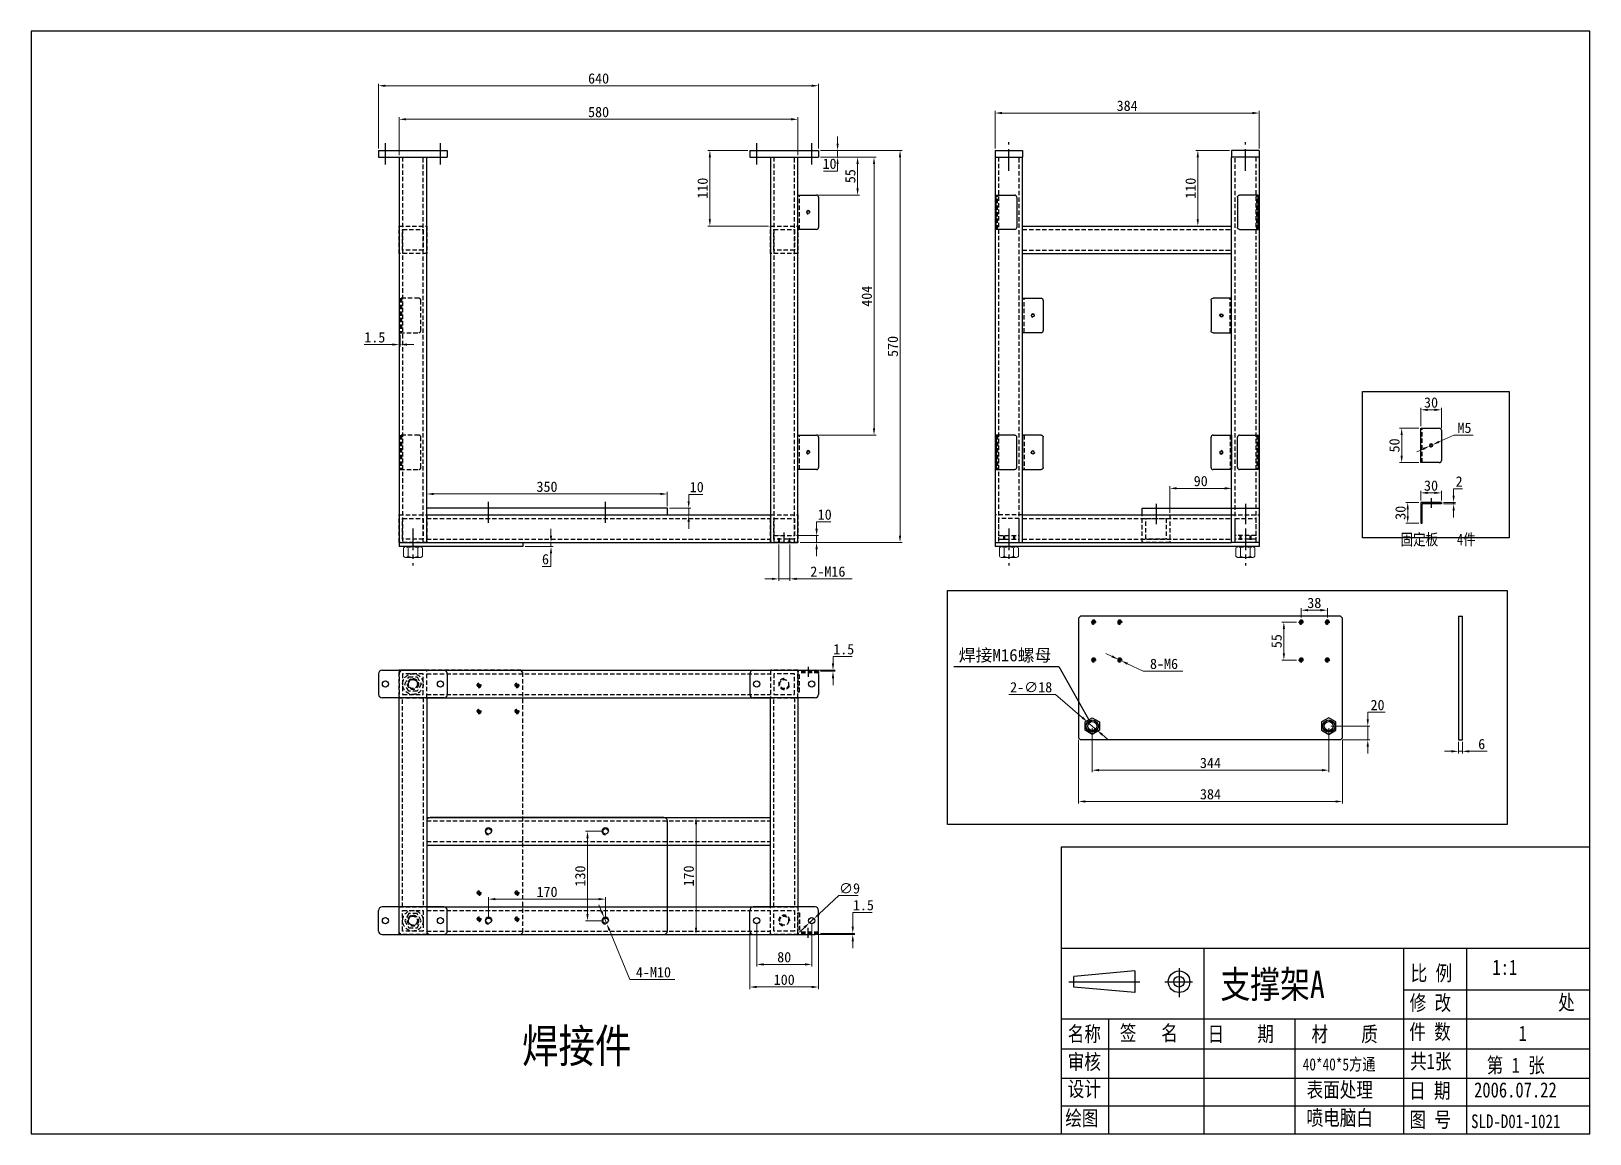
# Model space of a CAD drawing. Header units: millimetres. Extents: x -11986 to -4063, y -41123 to -36325.
# Drawn here: x -11986 to -9719, y -41123 to -39520 of the extents above; entities that cross this region are included whole.
import ezdxf

# ---------------------------------------------------------------- set-up
doc = ezdxf.new("R2010")
doc.units = ezdxf.units.MM
doc.linetypes.add('CENTER', pattern=[50.8, 31.75, -6.35, 6.35, -6.35])
doc.linetypes.add('DASHED2', pattern=[9.525, 6.35, -3.175])
doc.layers.add('DAS', color=4, linetype='DASHED2')
doc.layers.add('sol', color=7, linetype='Continuous', lineweight=20)
doc.styles.add('宋体', font='', dxfattribs={"width": 0.8})
doc.styles.get('宋体').set_extended_font_data('SimSun')
doc.dimstyles.new('ISO-25$0', dxfattribs={"dimtxt": 2.5, "dimasz": 1.5, "dimexe": 1.25, "dimexo": 0.625, "dimtad": 1, "dimdec": 1, "dimzin": 1, "dimdsep": 46, "dimtxsty": 'Standard', "dimcen": 2.5, "dimclrd": 6, "dimclre": 6, "dimclrt": 6, "dimadec": 0, "dimazin": 0, "dimtfac": 1, "dimtdec": 4, "dimtmove": 0, "dimatfit": 3, "dimfxl": 1, "dimtolj": 1, "dimtzin": 0, "dimlwd": 9, "dimlwe": 9, "dimarcsym": 0})
doc.dimstyles.new('ISO-25$3', dxfattribs={"dimtxt": 5, "dimasz": 5, "dimexe": 3, "dimexo": 0.1, "dimtad": 1, "dimtih": 1, "dimtoh": 1, "dimdsep": 46, "dimtxsty": 'Standard', "dimcen": 2.5, "dimclrd": 5, "dimclre": 5, "dimadec": 0, "dimazin": 0, "dimtfac": 1, "dimtmove": 0, "dimatfit": 3, "dimfxl": 1, "dimarcsym": 0})

msp = doc.modelspace()

# ---------------------------------------------------------------- texts
at = {"color": 0, "style": '宋体', "width": 0.8}
for s, height, p in [('固定板   4件', 16.7063, (-9994.682, -40267.578)), ('支撑架A', 39.7768, (-10256.759, -40925.866)), ('比 例', 22.0982, (-9980, -40900.7)), ('修 改', 22.0982, (-9981.47, -40943.848)), ('焊接件', 48.6161, (-11272.523, -41019.63)), ('名称', 22.0982, (-10478.823, -40989.06)), ('签   名', 22.0982, (-10403.006, -40987.826)), ('日    期', 22.0982, (-10275.36, -40989.06)), ('材    质', 22.0982, (-10124.212, -40989.429)), ('件 数', 22.0982, (-9982.061, -40985.946))]:
    msp.add_text(s, height=height, dxfattribs=at).set_placement(p)
at = {"style": '宋体', "width": 0.8}
for s, height, p in [('1:1', 22.0982, (-9861.125, -40892.175)), ('处', 22.098, (-9765.464, -40943.321)), ('1', 22.098, (-9823.018, -40988.162)), ('审核', 22.0982, (-10478.823, -41029.714)), ('共1张', 22.0982, (-9980.928, -41028.787)), ('第 1 张', 22.0982, (-9869.37, -41034.543)), ('40*40*5方通', 17.6786, (-10137.018, -41031.055)), ('设计', 22.0982, (-10478.823, -41069.049)), ('表面处理', 22.0982, (-10131.416, -41070.19)), ('日 期', 22.0982, (-9982.396, -41071.528)), ('2006.07.22', 22.0982, (-9887.828, -41070.44)), ('绘图', 22.0982, (-10482.392, -41111.421)), ('喷电脑白', 22.0982, (-10131.416, -41110.993)), ('图 号', 22.0982, (-9981.686, -41113.743)), ('SLD-D01-1021', 19.88839, (-9892.163, -41114.951))]:
    msp.add_text(s, height=height, dxfattribs=at).set_placement(p)
at = {"insert": (-10569.983, -40428.412), "char_height": 18, "attachment_point": 5}
msp.add_mtext('{\\fSimSun|b0|i0|c134|p54;焊接}M16{\\fSimSun|b0|i0|c134|p54;螺母}', dxfattribs=at)

# ---------------------------------------------------------------- blocks, each defined once
blk = doc.blocks.new('*D2018')
at = {"color": 5, "lineweight": 9, "transparency": 16777216}
for p, q in [((-10838.2, -39693.6), (-10719.7, -39693.6)), ((-10722.7, -39703.6), (-10722.7, -40253.6)), ((-10868.2, -40263.6), (-10719.7, -40263.6))]:
    blk.add_line(p, q, dxfattribs=at)
at = {"color": 5, "transparency": 16777216}
for points in [[(-10724.4, -39703.6), (-10721.1, -39703.6), (-10722.7, -39693.6)], [(-10724.4, -40253.6), (-10721.1, -40253.6), (-10722.7, -40263.6)]]:
    blk.add_solid(points, dxfattribs=at)
at = {"layer": 'Defpoints', "color": 0, "transparency": 16777216}
for p in [(-10841.2, -39693.6), (-10871.2, -40263.6), (-10722.7, -40263.6)]:
    blk.add_point(p, dxfattribs=at)
at = {"color": 0, "transparency": 16777216, "insert": (-10733.2, -39978.6), "char_height": 15, "attachment_point": 5, "rotation": 90}
blk.add_mtext('570', dxfattribs=at)
blk = doc.blocks.new('*D2019')
at = {"color": 5, "lineweight": 9, "transparency": 16777216}
for p, q in [((-10838.2, -39693.6), (-10810.6, -39693.6)), ((-10813.6, -39683.6), (-10813.6, -39673.6)), ((-10813.6, -39693.6), (-10813.6, -39703.6)), ((-10838.2, -39703.6), (-10810.6, -39703.6)), ((-10813.6, -39713.6), (-10813.6, -39723.6)), ((-10813.6, -39723.6), (-10834.1, -39723.6))]:
    blk.add_line(p, q, dxfattribs=at)
at = {"color": 5, "transparency": 16777216}
for points in [[(-10815.2, -39683.6), (-10811.9, -39683.6), (-10813.6, -39693.6)], [(-10815.2, -39713.6), (-10811.9, -39713.6), (-10813.6, -39703.6)]]:
    blk.add_solid(points, dxfattribs=at)
at = {"layer": 'Defpoints', "color": 0, "transparency": 16777216}
for p in [(-10841.2, -39693.6), (-10841.2, -39703.6), (-10813.6, -39703.6)]:
    blk.add_point(p, dxfattribs=at)
at = {"color": 0, "transparency": 16777216, "insert": (-10825.3, -39713.1), "char_height": 15, "attachment_point": 5}
blk.add_mtext('10', dxfattribs=at)
blk = doc.blocks.new('*D2020')
at = {"color": 5, "lineweight": 9, "transparency": 16777216}
for p, q in [((-10931.2, -40816.4), (-10931.2, -40880)), ((-10851.2, -40816.4), (-10851.2, -40880)), ((-10861.2, -40877), (-10921.2, -40877))]:
    blk.add_line(p, q, dxfattribs=at)
at = {"color": 5, "transparency": 16777216}
for points in [[(-10921.2, -40875.3), (-10921.2, -40878.7), (-10931.2, -40877)], [(-10861.2, -40875.3), (-10861.2, -40878.7), (-10851.2, -40877)]]:
    blk.add_solid(points, dxfattribs=at)
at = {"layer": 'Defpoints', "color": 0, "transparency": 16777216}
for p in [(-10931.2, -40813.4), (-10851.2, -40813.4), (-10931.2, -40877)]:
    blk.add_point(p, dxfattribs=at)
at = {"color": 0, "transparency": 16777216, "insert": (-10891.2, -40866.5), "char_height": 15, "attachment_point": 5}
blk.add_mtext('80', dxfattribs=at)
blk = doc.blocks.new('*D2021')
at = {"color": 5, "lineweight": 9, "transparency": 16777216}
for p, q in [((-10941.2, -40831.4), (-10941.2, -40912.8)), ((-10841.2, -40831.4), (-10841.2, -40912.8)), ((-10931.2, -40909.8), (-10851.2, -40909.8))]:
    blk.add_line(p, q, dxfattribs=at)
at = {"color": 5, "transparency": 16777216}
for points in [[(-10931.2, -40908.1), (-10931.2, -40911.5), (-10941.2, -40909.8)], [(-10851.2, -40908.1), (-10851.2, -40911.5), (-10841.2, -40909.8)]]:
    blk.add_solid(points, dxfattribs=at)
at = {"layer": 'Defpoints', "color": 0, "transparency": 16777216}
for p in [(-10941.2, -40828.4), (-10841.2, -40828.4), (-10841.2, -40909.8)]:
    blk.add_point(p, dxfattribs=at)
at = {"color": 0, "transparency": 16777216, "insert": (-10891.2, -40899.3), "char_height": 15, "attachment_point": 5}
blk.add_mtext('100', dxfattribs=at)
blk = doc.blocks.new('*D2022')
at = {"color": 5, "lineweight": 9, "transparency": 16777216}
for p, q in [((-10811.7, -40777), (-10840.5, -40803.6)), ((-10783.7, -40777), (-10811.7, -40777)), ((-10861.8, -40823.3), (-10869.2, -40830)), ((-10854.5, -40816.5), (-10847.9, -40810.4))]:
    blk.add_line(p, q, dxfattribs=at)
at = {"color": 5, "transparency": 16777216}
for points in [[(-10841.7, -40802.4), (-10839.4, -40804.8), (-10847.9, -40810.4)], [(-10863, -40822), (-10860.7, -40824.5), (-10854.5, -40816.5)]]:
    blk.add_solid(points, dxfattribs=at)
at = {"layer": 'Defpoints', "color": 0, "transparency": 16777216}
for p in [(-10854.5, -40816.5), (-10847.9, -40810.4)]:
    blk.add_point(p, dxfattribs=at)
at = {"color": 0, "transparency": 16777216, "insert": (-10796.2, -40766.5), "char_height": 15, "attachment_point": 5}
blk.add_mtext('∅9', dxfattribs=at)
blk = doc.blocks.new('A$C1C5C495C')
at = {"color": 1, "linetype": 'CENTER'}
for p, q in [((20, 549.7), (20, 591.4)), ((20, 29.9), (20, 0))]:
    blk.add_line(p, q, dxfattribs=at)
for p, q in [((0, 579.5), (40, 579.5)), ((0, 579.5), (0, 569.5)), ((0, 569.5), (0, 9.5)), ((0, 569.5), (40, 569.5)), ((40, 579.5), (40, 569.5)), ((40, 9.5), (40, 569.5)), ((0, 9.5), (40, 9.5))]:
    blk.add_line(p, q)
at = {"layer": 'DAS'}
for p, q in [((5, 569.5), (5, 9.5)), ((35, 9.5), (35, 569.5)), ((5, 19.5), (35, 19.5)), ((12, 19.5), (12, 9.5)), ((13.5, 19.5), (13.5, 9.5)), ((26.5, 19.5), (26.5, 9.5)), ((28, 19.5), (28, 9.5))]:
    blk.add_line(p, q, dxfattribs=at)
blk = doc.blocks.new('*D2044')
at = {"color": 5, "lineweight": 9, "transparency": 16777216}
for p, q in [((-10584.4, -39690.6), (-10584.4, -39636.3)), ((-10210.4, -39639.3), (-10574.4, -39639.3)), ((-10200.4, -39690.6), (-10200.4, -39636.3))]:
    blk.add_line(p, q, dxfattribs=at)
at = {"color": 5, "transparency": 16777216}
for points in [[(-10574.4, -39637.6), (-10574.4, -39641), (-10584.4, -39639.3)], [(-10210.4, -39637.6), (-10210.4, -39641), (-10200.4, -39639.3)]]:
    blk.add_solid(points, dxfattribs=at)
at = {"layer": 'Defpoints', "color": 0, "transparency": 16777216}
for p in [(-10584.4, -39639.3), (-10584.4, -39693.6), (-10200.4, -39693.6)]:
    blk.add_point(p, dxfattribs=at)
at = {"color": 0, "transparency": 16777216, "insert": (-10392.4, -39628.8), "char_height": 15, "attachment_point": 5}
blk.add_mtext('384', dxfattribs=at)
blk = doc.blocks.new('*D2045')
at = {"color": 5, "lineweight": 9, "transparency": 16777216}
for p, q in [((-10243.4, -39693.6), (-10292.6, -39693.6)), ((-10289.6, -39793.6), (-10289.6, -39703.6)), ((-10243.4, -39803.6), (-10292.6, -39803.6))]:
    blk.add_line(p, q, dxfattribs=at)
at = {"color": 5, "transparency": 16777216}
for points in [[(-10291.3, -39703.6), (-10288, -39703.6), (-10289.6, -39693.6)], [(-10291.3, -39793.6), (-10288, -39793.6), (-10289.6, -39803.6)]]:
    blk.add_solid(points, dxfattribs=at)
at = {"layer": 'Defpoints', "color": 0, "transparency": 16777216}
for p in [(-10289.6, -39693.6), (-10240.4, -39693.6), (-10240.4, -39803.6)]:
    blk.add_point(p, dxfattribs=at)
at = {"color": 0, "transparency": 16777216, "insert": (-10300.1, -39748.6), "char_height": 15, "attachment_point": 5, "rotation": 90}
blk.add_mtext('110', dxfattribs=at)
blk = doc.blocks.new('*D2033')
at = {"color": 5, "lineweight": 9, "transparency": 16777216}
for p, q in [((-11451.2, -39700.6), (-11451.2, -39645.4)), ((-11441.2, -39648.4), (-10881.2, -39648.4)), ((-10871.2, -39700.6), (-10871.2, -39645.4))]:
    blk.add_line(p, q, dxfattribs=at)
at = {"color": 5, "transparency": 16777216}
for points in [[(-11441.2, -39646.7), (-11441.2, -39650), (-11451.2, -39648.4)], [(-10881.2, -39646.7), (-10881.2, -39650), (-10871.2, -39648.4)]]:
    blk.add_solid(points, dxfattribs=at)
at = {"layer": 'Defpoints', "color": 0, "transparency": 16777216}
for p in [(-10871.2, -39648.4), (-11451.2, -39703.6), (-10871.2, -39703.6)]:
    blk.add_point(p, dxfattribs=at)
at = {"color": 0, "transparency": 16777216, "insert": (-11161.2, -39637.9), "char_height": 15, "attachment_point": 5}
blk.add_mtext('580', dxfattribs=at)
blk = doc.blocks.new('*D2034')
at = {"color": 5, "lineweight": 9, "transparency": 16777216}
for p, q in [((-11481.2, -39690.6), (-11481.2, -39596.6)), ((-11471.2, -39599.6), (-10851.2, -39599.6)), ((-10841.2, -39690.6), (-10841.2, -39596.6))]:
    blk.add_line(p, q, dxfattribs=at)
at = {"color": 5, "transparency": 16777216}
for points in [[(-11471.2, -39598), (-11471.2, -39601.3), (-11481.2, -39599.6)], [(-10851.2, -39598), (-10851.2, -39601.3), (-10841.2, -39599.6)]]:
    blk.add_solid(points, dxfattribs=at)
at = {"layer": 'Defpoints', "color": 0, "transparency": 16777216}
for p in [(-10841.2, -39599.6), (-11481.2, -39693.6), (-10841.2, -39693.6)]:
    blk.add_point(p, dxfattribs=at)
at = {"color": 0, "transparency": 16777216, "insert": (-11161.2, -39589.1), "char_height": 15, "attachment_point": 5}
blk.add_mtext('640', dxfattribs=at)
blk = doc.blocks.new('*D1984')
at = {"color": 5, "lineweight": 9, "transparency": 16777216}
for p, q in [((-10330.4, -40220.6), (-10330.4, -40181.9)), ((-10320.4, -40184.9), (-10250.4, -40184.9)), ((-10240.4, -40260.6), (-10240.4, -40181.9))]:
    blk.add_line(p, q, dxfattribs=at)
at = {"color": 5, "transparency": 16777216}
for points in [[(-10320.4, -40183.2), (-10320.4, -40186.6), (-10330.4, -40184.9)], [(-10250.4, -40183.2), (-10250.4, -40186.6), (-10240.4, -40184.9)]]:
    blk.add_solid(points, dxfattribs=at)
at = {"layer": 'Defpoints', "color": 0, "transparency": 16777216}
for p in [(-10240.4, -40184.9), (-10330.4, -40223.6), (-10240.4, -40263.6)]:
    blk.add_point(p, dxfattribs=at)
at = {"color": 0, "transparency": 16777216, "insert": (-10285.4, -40174.4), "char_height": 15, "attachment_point": 5}
blk.add_mtext('90', dxfattribs=at)
blk = doc.blocks.new('*D2035')
at = {"color": 5, "lineweight": 9, "transparency": 16777216}
for p, q in [((-10944.2, -39693.6), (-11002.3, -39693.6)), ((-10999.3, -39703.6), (-10999.3, -39793.6)), ((-10914.2, -39803.6), (-11002.3, -39803.6))]:
    blk.add_line(p, q, dxfattribs=at)
at = {"color": 5, "transparency": 16777216}
for points in [[(-11001, -39703.6), (-10997.7, -39703.6), (-10999.3, -39693.6)], [(-11001, -39793.6), (-10997.7, -39793.6), (-10999.3, -39803.6)]]:
    blk.add_solid(points, dxfattribs=at)
at = {"layer": 'Defpoints', "color": 0, "transparency": 16777216}
for p in [(-10941.2, -39693.6), (-10999.3, -39803.6), (-10911.2, -39803.6)]:
    blk.add_point(p, dxfattribs=at)
at = {"color": 0, "transparency": 16777216, "insert": (-11009.8, -39748.6), "char_height": 15, "attachment_point": 5, "rotation": 90}
blk.add_mtext('110', dxfattribs=at)
blk = doc.blocks.new('*D2036')
at = {"color": 5, "lineweight": 9, "transparency": 16777216}
for p, q in [((-11030.1, -40203.6), (-11030.1, -40193.6)), ((-11030.1, -40193.6), (-11009.6, -40193.6)), ((-11058.2, -40213.6), (-11027.1, -40213.6)), ((-11030.1, -40223.6), (-11030.1, -40213.6)), ((-11058.2, -40223.6), (-11027.1, -40223.6)), ((-11030.1, -40233.6), (-11030.1, -40243.6))]:
    blk.add_line(p, q, dxfattribs=at)
at = {"color": 5, "transparency": 16777216}
for points in [[(-11031.8, -40203.6), (-11028.5, -40203.6), (-11030.1, -40213.6)], [(-11031.8, -40233.6), (-11028.5, -40233.6), (-11030.1, -40223.6)]]:
    blk.add_solid(points, dxfattribs=at)
at = {"layer": 'Defpoints', "color": 0, "transparency": 16777216}
for p in [(-11061.2, -40213.6), (-11030.1, -40213.6), (-11061.2, -40223.6)]:
    blk.add_point(p, dxfattribs=at)
at = {"color": 0, "transparency": 16777216, "insert": (-11018.4, -40183.1), "char_height": 15, "attachment_point": 5}
blk.add_mtext('10', dxfattribs=at)
blk = doc.blocks.new('*D2037')
at = {"color": 5, "lineweight": 9, "transparency": 16777216}
for p, q in [((-11411.2, -40210.6), (-11411.2, -40190.1)), ((-11071.2, -40193.1), (-11401.2, -40193.1)), ((-11061.2, -40210.6), (-11061.2, -40190.1))]:
    blk.add_line(p, q, dxfattribs=at)
at = {"color": 5, "transparency": 16777216}
for points in [[(-11401.2, -40191.4), (-11401.2, -40194.7), (-11411.2, -40193.1)], [(-11071.2, -40191.4), (-11071.2, -40194.7), (-11061.2, -40193.1)]]:
    blk.add_solid(points, dxfattribs=at)
at = {"layer": 'Defpoints', "color": 0, "transparency": 16777216}
for p in [(-11411.2, -40193.1), (-11411.2, -40213.6), (-11061.2, -40213.6)]:
    blk.add_point(p, dxfattribs=at)
at = {"color": 0, "transparency": 16777216, "insert": (-11236.2, -40182.6), "char_height": 15, "attachment_point": 5}
blk.add_mtext('350', dxfattribs=at)
blk = doc.blocks.new('*D1985')
at = {"color": 5, "lineweight": 9, "transparency": 16777216}
for p, q in [((-11058.2, -40663.4), (-11016.5, -40663.4)), ((-11019.5, -40823.4), (-11019.5, -40673.4)), ((-11058.2, -40833.4), (-11016.5, -40833.4))]:
    blk.add_line(p, q, dxfattribs=at)
at = {"color": 5, "transparency": 16777216}
for points in [[(-11021.1, -40673.4), (-11017.8, -40673.4), (-11019.5, -40663.4)], [(-11021.1, -40823.4), (-11017.8, -40823.4), (-11019.5, -40833.4)]]:
    blk.add_solid(points, dxfattribs=at)
at = {"layer": 'Defpoints', "color": 0, "transparency": 16777216}
for p in [(-11061.2, -40663.4), (-11019.5, -40663.4), (-11061.2, -40833.4)]:
    blk.add_point(p, dxfattribs=at)
at = {"color": 0, "transparency": 16777216, "insert": (-11030, -40748.4), "char_height": 15, "attachment_point": 5, "rotation": 90}
blk.add_mtext('170', dxfattribs=at)
blk = doc.blocks.new('*D1527')
at = {"color": 5, "lineweight": 9, "transparency": 16777216}
for p, q in [((-7595.7, -16017.5), (-7621.9, -16017.5)), ((-7618.9, -16027.5), (-7618.9, -16137.5)), ((-7595.7, -16147.5), (-7621.9, -16147.5))]:
    blk.add_line(p, q, dxfattribs=at)
at = {"color": 5, "transparency": 16777216}
for points in [[(-7620.5, -16027.5), (-7617.2, -16027.5), (-7618.9, -16017.5)], [(-7620.5, -16137.5), (-7617.2, -16137.5), (-7618.9, -16147.5)]]:
    blk.add_solid(points, dxfattribs=at)
at = {"layer": 'Defpoints', "color": 0, "transparency": 16777216}
for p in [(-7592.7, -16017.5), (-7618.9, -16147.5), (-7592.7, -16147.5)]:
    blk.add_point(p, dxfattribs=at)
at = {"color": 0, "transparency": 16777216, "insert": (-7629.4, -16082.5), "char_height": 15, "attachment_point": 5, "rotation": 90}
blk.add_mtext('130', dxfattribs=at)
blk = doc.blocks.new('*D1528')
at = {"color": 5, "lineweight": 9, "transparency": 16777216}
for p, q in [((-7762.7, -16144.5), (-7762.7, -16113.1)), ((-7752.7, -16116.1), (-7602.7, -16116.1)), ((-7592.7, -16144.5), (-7592.7, -16113.1))]:
    blk.add_line(p, q, dxfattribs=at)
at = {"color": 5, "transparency": 16777216}
for points in [[(-7752.7, -16114.4), (-7752.7, -16117.8), (-7762.7, -16116.1)], [(-7602.7, -16114.4), (-7602.7, -16117.8), (-7592.7, -16116.1)]]:
    blk.add_solid(points, dxfattribs=at)
at = {"layer": 'Defpoints', "color": 0, "transparency": 16777216}
for p in [(-7592.7, -16116.1), (-7762.7, -16147.5), (-7592.7, -16147.5)]:
    blk.add_point(p, dxfattribs=at)
at = {"color": 0, "transparency": 16777216, "insert": (-7677.7, -16105.6), "char_height": 15, "attachment_point": 5}
blk.add_mtext('170', dxfattribs=at)
blk = doc.blocks.new('*D1529')
at = {"color": 5, "lineweight": 9, "transparency": 16777216}
for p, q in [((-7598.5, -16133.6), (-7602.3, -16124.4)), ((-7594.7, -16142.8), (-7590.8, -16152.1)), ((-7557.1, -16233), (-7587, -16161.3)), ((-7491.6, -16233), (-7557.1, -16233))]:
    blk.add_line(p, q, dxfattribs=at)
at = {"color": 5, "transparency": 16777216}
for points in [[(-7597, -16133), (-7600, -16134.2), (-7594.7, -16142.8)], [(-7585.4, -16160.7), (-7588.5, -16161.9), (-7590.8, -16152.1)]]:
    blk.add_solid(points, dxfattribs=at)
at = {"layer": 'Defpoints', "color": 0, "transparency": 16777216}
for p in [(-7594.7, -16142.8), (-7590.8, -16152.1)]:
    blk.add_point(p, dxfattribs=at)
at = {"color": 0, "transparency": 16777216, "insert": (-7522.9, -16222.5), "char_height": 15, "attachment_point": 5}
blk.add_mtext('4-M10', dxfattribs=at)
blk = doc.blocks.new('*D2031')
at = {"color": 5, "lineweight": 9, "transparency": 16777216}
for p, q in [((-10042.4, -40520.5), (-10042.4, -40510.5)), ((-10042.4, -40510.5), (-10016.9, -40510.5)), ((-10096.2, -40530.5), (-10039.4, -40530.5)), ((-10042.4, -40550.5), (-10042.4, -40530.5)), ((-10079.2, -40550.5), (-10039.4, -40550.5)), ((-10042.4, -40560.5), (-10042.4, -40570.5))]:
    blk.add_line(p, q, dxfattribs=at)
at = {"color": 5, "transparency": 16777216}
for points in [[(-10044.1, -40520.5), (-10040.8, -40520.5), (-10042.4, -40530.5)], [(-10044.1, -40560.5), (-10040.8, -40560.5), (-10042.4, -40550.5)]]:
    blk.add_solid(points, dxfattribs=at)
at = {"layer": 'Defpoints', "color": 0, "transparency": 16777216}
for p in [(-10099.2, -40530.5), (-10082.2, -40550.5), (-10042.4, -40550.5)]:
    blk.add_point(p, dxfattribs=at)
at = {"color": 0, "transparency": 16777216, "insert": (-10028.2, -40500), "char_height": 15, "attachment_point": 5}
blk.add_mtext('20', dxfattribs=at)
blk = doc.blocks.new('*D2032')
at = {"color": 5, "lineweight": 9, "transparency": 16777216}
for p, q in [((-10463.2, -40550.5), (-10463.2, -40643.1)), ((-10079.2, -40550.5), (-10079.2, -40643.1)), ((-10089.2, -40640.1), (-10453.2, -40640.1))]:
    blk.add_line(p, q, dxfattribs=at)
at = {"color": 5, "transparency": 16777216}
for points in [[(-10453.2, -40638.5), (-10453.2, -40641.8), (-10463.2, -40640.1)], [(-10089.2, -40638.5), (-10089.2, -40641.8), (-10079.2, -40640.1)]]:
    blk.add_solid(points, dxfattribs=at)
at = {"layer": 'Defpoints', "color": 0, "transparency": 16777216}
for p in [(-10463.2, -40547.5), (-10079.2, -40547.5), (-10463.2, -40640.1)]:
    blk.add_point(p, dxfattribs=at)
at = {"color": 0, "transparency": 16777216, "insert": (-10271.2, -40629.6), "char_height": 15, "attachment_point": 5}
blk.add_mtext('384', dxfattribs=at)
blk = doc.blocks.new('*D1986')
at = {"color": 5, "lineweight": 9, "transparency": 16777216}
for p, q in [((-10443.2, -40533.5), (-10443.2, -40597.6)), ((-10099.2, -40533.5), (-10099.2, -40597.6)), ((-10433.2, -40594.6), (-10109.2, -40594.6))]:
    blk.add_line(p, q, dxfattribs=at)
at = {"color": 5, "transparency": 16777216}
for points in [[(-10433.2, -40592.9), (-10433.2, -40596.3), (-10443.2, -40594.6)], [(-10109.2, -40592.9), (-10109.2, -40596.3), (-10099.2, -40594.6)]]:
    blk.add_solid(points, dxfattribs=at)
at = {"layer": 'Defpoints', "color": 0, "transparency": 16777216}
for p in [(-10443.2, -40530.5), (-10099.2, -40530.5), (-10099.2, -40594.6)]:
    blk.add_point(p, dxfattribs=at)
at = {"color": 0, "transparency": 16777216, "insert": (-10271.2, -40584.1), "char_height": 15, "attachment_point": 5}
blk.add_mtext('344', dxfattribs=at)
blk = doc.blocks.new('*D2055')
at = {"color": 5, "lineweight": 9, "transparency": 16777216}
for p, q in [((-9910.7, -40553.5), (-9910.7, -40570.2)), ((-9904.7, -40553.5), (-9904.7, -40570.2)), ((-9920.7, -40567.2), (-9930.7, -40567.2)), ((-9910.7, -40567.2), (-9904.7, -40567.2)), ((-9894.7, -40567.2), (-9868.7, -40567.2))]:
    blk.add_line(p, q, dxfattribs=at)
at = {"color": 5, "transparency": 16777216}
for points in [[(-9920.7, -40565.5), (-9920.7, -40568.9), (-9910.7, -40567.2)], [(-9894.7, -40565.5), (-9894.7, -40568.9), (-9904.7, -40567.2)]]:
    blk.add_solid(points, dxfattribs=at)
at = {"layer": 'Defpoints', "color": 0, "transparency": 16777216}
for p in [(-9910.7, -40550.5), (-9904.7, -40550.5), (-9904.7, -40567.2)]:
    blk.add_point(p, dxfattribs=at)
at = {"color": 0, "transparency": 16777216, "insert": (-9876.7, -40556.7), "char_height": 15, "attachment_point": 5}
blk.add_mtext('6', dxfattribs=at)
blk = doc.blocks.new('*D1987')
at = {"color": 5, "lineweight": 9, "transparency": 16777216}
for p, q in [((-10414.4, -40429.2), (-10423.5, -40424.9)), ((-10405.4, -40433.5), (-10400.9, -40435.6)), ((-10369.3, -40450.6), (-10391.9, -40439.9)), ((-10311.3, -40450.6), (-10369.3, -40450.6))]:
    blk.add_line(p, q, dxfattribs=at)
at = {"color": 5, "transparency": 16777216}
for points in [[(-10413.7, -40427.7), (-10415.2, -40430.7), (-10405.4, -40433.5)], [(-10391.2, -40438.4), (-10392.6, -40441.4), (-10400.9, -40435.6)]]:
    blk.add_solid(points, dxfattribs=at)
at = {"layer": 'Defpoints', "color": 0, "transparency": 16777216}
for p in [(-10405.4, -40433.5), (-10400.9, -40435.6)]:
    blk.add_point(p, dxfattribs=at)
at = {"color": 0, "transparency": 16777216, "insert": (-10338.8, -40440.1), "char_height": 15, "attachment_point": 5}
blk.add_mtext('8-M6', dxfattribs=at)
blk = doc.blocks.new('*D2056')
at = {"color": 5, "lineweight": 9, "transparency": 16777216}
for p, q in [((-10146.1, -40379.5), (-10167.5, -40379.5)), ((-10164.5, -40389.5), (-10164.5, -40424.5)), ((-10146.1, -40434.5), (-10167.5, -40434.5))]:
    blk.add_line(p, q, dxfattribs=at)
at = {"color": 5, "transparency": 16777216}
for points in [[(-10166.1, -40389.5), (-10162.8, -40389.5), (-10164.5, -40379.5)], [(-10166.1, -40424.5), (-10162.8, -40424.5), (-10164.5, -40434.5)]]:
    blk.add_solid(points, dxfattribs=at)
at = {"layer": 'Defpoints', "color": 0, "transparency": 16777216}
for p in [(-10143.1, -40379.5), (-10164.5, -40434.5), (-10143.1, -40434.5)]:
    blk.add_point(p, dxfattribs=at)
at = {"color": 0, "transparency": 16777216, "insert": (-10175, -40407), "char_height": 15, "attachment_point": 5, "rotation": 90}
blk.add_mtext('55', dxfattribs=at)
blk = doc.blocks.new('*D2057')
at = {"color": 5, "lineweight": 9, "transparency": 16777216}
for p, q in [((-10139.2, -40372.6), (-10139.2, -40359)), ((-10129.2, -40362), (-10111.2, -40362)), ((-10101.2, -40372.6), (-10101.2, -40359))]:
    blk.add_line(p, q, dxfattribs=at)
at = {"color": 5, "transparency": 16777216}
for points in [[(-10129.2, -40360.3), (-10129.2, -40363.7), (-10139.2, -40362)], [(-10111.2, -40360.3), (-10111.2, -40363.7), (-10101.2, -40362)]]:
    blk.add_solid(points, dxfattribs=at)
at = {"layer": 'Defpoints', "color": 0, "transparency": 16777216}
for p in [(-10101.2, -40362), (-10139.2, -40375.6), (-10101.2, -40375.6)]:
    blk.add_point(p, dxfattribs=at)
at = {"color": 0, "transparency": 16777216, "insert": (-10120.2, -40351.5), "char_height": 15, "attachment_point": 5}
blk.add_mtext('38', dxfattribs=at)
blk = doc.blocks.new('*D2058')
at = {"color": 5, "lineweight": 9, "transparency": 16777216}
for p, q in [((-10899.2, -40266.6), (-10899.2, -40319.5)), ((-10883.2, -40266.6), (-10883.2, -40319.5)), ((-10909.2, -40316.5), (-10919.2, -40316.5)), ((-10899.2, -40316.5), (-10883.2, -40316.5)), ((-10873.2, -40316.5), (-10792.2, -40316.5))]:
    blk.add_line(p, q, dxfattribs=at)
at = {"color": 5, "transparency": 16777216}
for points in [[(-10909.2, -40314.8), (-10909.2, -40318.1), (-10899.2, -40316.5)], [(-10873.2, -40314.8), (-10873.2, -40318.1), (-10883.2, -40316.5)]]:
    blk.add_solid(points, dxfattribs=at)
at = {"layer": 'Defpoints', "color": 0, "transparency": 16777216}
for p in [(-10899.2, -40263.6), (-10883.2, -40263.6), (-10883.2, -40316.5)]:
    blk.add_point(p, dxfattribs=at)
at = {"color": 0, "transparency": 16777216, "insert": (-10827.7, -40306), "char_height": 15, "attachment_point": 5}
blk.add_mtext('2-M16', dxfattribs=at)
blk = doc.blocks.new('A$C341A4FCE')
at = {"color": 4, "linetype": 'DASHED2'}
for p, q in [((3, 180), (0, 177)), ((0, 177), (0, 3)), ((381, 180), (3, 180)), ((25.9, 171), (18.7, 171)), ((22, 174.9), (22, 167.6)), ((63.9, 171), (56.7, 171)), ((60, 174.9), (60, 167.6)), ((320.1, 171), (327.3, 171)), ((324, 174.9), (324, 167.6)), ((358.1, 171), (365.3, 171)), ((362, 174.9), (362, 167.6)), ((384, 177), (381, 180)), ((384, 3), (384, 177)), ((25.9, 116), (18.7, 116)), ((22, 119.9), (22, 112.6)), ((63.9, 116), (56.7, 116)), ((60, 119.9), (60, 112.6)), ((320.1, 116), (327.3, 116)), ((324, 119.9), (324, 112.6)), ((358.1, 116), (365.3, 116)), ((362, 119.9), (362, 112.6)), ((0, 3), (3, 0)), ((381, 0), (3, 0)), ((381, 0), (384, 3))]:
    blk.add_line(p, q, dxfattribs=at)
for points in [[(30.4, 14), (20, 8), (9.6, 14), (9.6, 26), (20, 32), (30.4, 26)], [(353.6, 14), (364, 8), (374.4, 14), (374.4, 26), (364, 32), (353.6, 26)]]:
    blk.add_lwpolyline(points, close=True, dxfattribs=at)
for centre, radius in [((22, 171), 2.1), ((60, 171), 2.1), ((324, 171), 2.1), ((362, 171), 2.1), ((22, 116), 2.1), ((60, 116), 2.1), ((324, 116), 2.1), ((362, 116), 2.1), ((20, 20), 15), ((20, 20), 8), ((20, 20), 6.5), ((364, 20), 15), ((364, 20), 8), ((364, 20), 6.5)]:
    blk.add_circle(centre, radius, dxfattribs=at)
for centre, radius, start, end in [((22, 171), 3, 0, 270), ((60, 171), 3, 0, 270), ((324, 171), 3, 0, 270), ((362, 171), 3, 0, 270), ((22, 116), 3, 0, 270), ((60, 116), 3, 0, 270), ((324, 116), 3, 0, 270), ((362, 116), 3, 0, 270), ((20, 20), 7, 90, 0), ((364, 20), 7, 180, 90)]:
    blk.add_arc(centre, radius, start, end, dxfattribs=at)
blk = doc.blocks.new('*D2059')
at = {"color": 5, "lineweight": 9, "transparency": 16777216}
for p, q in [((-10564.5, -40484.6), (-10496.5, -40484.6)), ((-10496.5, -40484.6), (-10457.6, -40518.1)), ((-10436.3, -40536.4), (-10450, -40524.7)), ((-10428.8, -40542.9), (-10421.2, -40549.5))]:
    blk.add_line(p, q, dxfattribs=at)
at = {"color": 5, "transparency": 16777216}
for points in [[(-10456.5, -40516.9), (-10458.6, -40519.4), (-10450, -40524.7)], [(-10427.7, -40541.7), (-10429.8, -40544.2), (-10436.3, -40536.4)]]:
    blk.add_solid(points, dxfattribs=at)
at = {"layer": 'Defpoints', "color": 0, "transparency": 16777216}
for p in [(-10450, -40524.7), (-10436.3, -40536.4)]:
    blk.add_point(p, dxfattribs=at)
at = {"color": 0, "transparency": 16777216, "insert": (-10532, -40474.1), "char_height": 15, "attachment_point": 5}
blk.add_mtext('2-∅18', dxfattribs=at)
blk = doc.blocks.new('*D2051')
at = {"color": 5, "lineweight": 9, "transparency": 16777216}
for p, q in [((-10844.1, -40243.6), (-10844.1, -40233.6)), ((-10844.1, -40233.6), (-10823.6, -40233.6)), ((-10873.2, -40253.6), (-10841.1, -40253.6)), ((-10844.1, -40263.6), (-10844.1, -40253.6)), ((-10868.2, -40263.6), (-10841.1, -40263.6)), ((-10844.1, -40273.6), (-10844.1, -40283.6))]:
    blk.add_line(p, q, dxfattribs=at)
at = {"color": 5, "transparency": 16777216}
for points in [[(-10845.8, -40243.6), (-10842.4, -40243.6), (-10844.1, -40253.6)], [(-10845.8, -40273.6), (-10842.4, -40273.6), (-10844.1, -40263.6)]]:
    blk.add_solid(points, dxfattribs=at)
at = {"layer": 'Defpoints', "color": 0, "transparency": 16777216}
for p in [(-10876.2, -40253.6), (-10871.2, -40263.6), (-10844.1, -40263.6)]:
    blk.add_point(p, dxfattribs=at)
at = {"color": 0, "transparency": 16777216, "insert": (-10832.3, -40223.1), "char_height": 15, "attachment_point": 5}
blk.add_mtext('10', dxfattribs=at)
blk = doc.blocks.new('*D2052')
at = {"color": 5, "lineweight": 9, "transparency": 16777216}
for p, q in [((-11230.4, -40253.6), (-11230.4, -40243.6)), ((-11268.2, -40263.6), (-11227.4, -40263.6)), ((-11268.2, -40269.6), (-11227.4, -40269.6)), ((-11230.4, -40263.6), (-11230.4, -40269.6)), ((-11230.4, -40279.6), (-11230.4, -40298.4)), ((-11230.4, -40298.4), (-11243.4, -40298.4))]:
    blk.add_line(p, q, dxfattribs=at)
at = {"color": 5, "transparency": 16777216}
for points in [[(-11232.1, -40253.6), (-11228.8, -40253.6), (-11230.4, -40263.6)], [(-11232.1, -40279.6), (-11228.8, -40279.6), (-11230.4, -40269.6)]]:
    blk.add_solid(points, dxfattribs=at)
at = {"layer": 'Defpoints', "color": 0, "transparency": 16777216}
for p in [(-11271.2, -40263.6), (-11271.2, -40269.6), (-11230.4, -40263.6)]:
    blk.add_point(p, dxfattribs=at)
at = {"color": 0, "transparency": 16777216, "insert": (-11238.4, -40287.9), "char_height": 15, "attachment_point": 5}
blk.add_mtext('6', dxfattribs=at)
blk = doc.blocks.new('A$C3CC60F40')
for p, q in [((0, 50), (27, 50)), ((0, 0), (0, 50)), ((30, 47), (30, 3)), ((27, 0), (0, 0))]:
    blk.add_line(p, q)
blk.add_circle((15, 25), 2)
for centre, radius, start, end in [((27, 47), 3, 0, 90), ((15, 25), 2.5, 0, 270), ((27, 3), 3, 270, 0)]:
    blk.add_arc(centre, radius, start, end)
at = {"layer": 'DAS'}
blk.add_line((2, 0), (2, 50), dxfattribs=at)
blk = doc.blocks.new('*D2072')
at = {"color": 5, "lineweight": 9, "transparency": 16777216}
for p, q in [((-10838.2, -39703.6), (-10781.5, -39703.6)), ((-10784.5, -39748.6), (-10784.5, -39713.6)), ((-10841.2, -39758.6), (-10781.5, -39758.6))]:
    blk.add_line(p, q, dxfattribs=at)
at = {"color": 5, "transparency": 16777216}
for points in [[(-10786.2, -39713.6), (-10782.8, -39713.6), (-10784.5, -39703.6)], [(-10786.2, -39748.6), (-10782.8, -39748.6), (-10784.5, -39758.6)]]:
    blk.add_solid(points, dxfattribs=at)
at = {"layer": 'Defpoints', "color": 0, "transparency": 16777216}
for p in [(-10841.2, -39703.6), (-10784.5, -39703.6), (-10844.2, -39758.6)]:
    blk.add_point(p, dxfattribs=at)
at = {"color": 0, "transparency": 16777216, "insert": (-10795, -39731.1), "char_height": 15, "attachment_point": 5, "rotation": 90}
blk.add_mtext('55', dxfattribs=at)
blk = doc.blocks.new('*D2073')
at = {"color": 5, "lineweight": 9, "transparency": 16777216}
for p, q in [((-10838.2, -39703.6), (-10757.6, -39703.6)), ((-10760.6, -39713.6), (-10760.6, -40097.6)), ((-10841.2, -40107.6), (-10757.6, -40107.6))]:
    blk.add_line(p, q, dxfattribs=at)
at = {"color": 5, "transparency": 16777216}
for points in [[(-10762.2, -39713.6), (-10758.9, -39713.6), (-10760.6, -39703.6)], [(-10762.2, -40097.6), (-10758.9, -40097.6), (-10760.6, -40107.6)]]:
    blk.add_solid(points, dxfattribs=at)
at = {"layer": 'Defpoints', "color": 0, "transparency": 16777216}
for p in [(-10841.2, -39703.6), (-10844.2, -40107.6), (-10760.6, -40107.6)]:
    blk.add_point(p, dxfattribs=at)
at = {"color": 0, "transparency": 16777216, "insert": (-10771.1, -39905.6), "char_height": 15, "attachment_point": 5, "rotation": 90}
blk.add_mtext('404', dxfattribs=at)
blk = doc.blocks.new('A$C6B3A1260')
at = {"color": 1}
blk.add_line((15, 36.4), (15, 22), dxfattribs=at)
at = {"layer": 'DAS'}
for p, q in [((30, 30), (0, 30)), ((0, 30), (0, 0)), ((30, 28), (2, 28)), ((2, 0), (2, 28)), ((30, 30), (30, 28)), ((0, 0), (2, 0))]:
    blk.add_line(p, q, dxfattribs=at)
blk = doc.blocks.new('*D2079')
at = {"color": 5, "lineweight": 9, "transparency": 16777216}
for p, q in [((-10791.5, -40821.9), (-10791.5, -40801.4)), ((-10791.5, -40801.4), (-10763.5, -40801.4)), ((-10843.2, -40833.4), (-10788.5, -40833.4)), ((-10838.2, -40831.9), (-10788.5, -40831.9)), ((-10791.5, -40833.4), (-10791.5, -40831.9)), ((-10791.5, -40843.4), (-10791.5, -40853.4))]:
    blk.add_line(p, q, dxfattribs=at)
at = {"color": 5, "transparency": 16777216}
for points in [[(-10793.1, -40821.9), (-10789.8, -40821.9), (-10791.5, -40831.9)], [(-10793.1, -40843.4), (-10789.8, -40843.4), (-10791.5, -40833.4)]]:
    blk.add_solid(points, dxfattribs=at)
at = {"layer": 'Defpoints', "color": 0, "transparency": 16777216}
for p in [(-10846.2, -40833.4), (-10841.2, -40831.9), (-10791.5, -40831.9)]:
    blk.add_point(p, dxfattribs=at)
at = {"color": 0, "transparency": 16777216, "insert": (-10776, -40790.9), "char_height": 15, "attachment_point": 5}
blk.add_mtext('1.5', dxfattribs=at)
blk = doc.blocks.new('*D2080')
at = {"color": 5, "lineweight": 9, "transparency": 16777216}
for p, q in [((-10820.2, -40439.4), (-10820.2, -40429.4)), ((-10820.2, -40429.4), (-10792.2, -40429.4)), ((-10843.2, -40449.4), (-10817.2, -40449.4)), ((-10838.2, -40450.9), (-10817.2, -40450.9)), ((-10820.2, -40450.9), (-10820.2, -40449.4)), ((-10820.2, -40460.9), (-10820.2, -40470.9))]:
    blk.add_line(p, q, dxfattribs=at)
at = {"color": 5, "transparency": 16777216}
for points in [[(-10821.9, -40439.4), (-10818.6, -40439.4), (-10820.2, -40449.4)], [(-10821.9, -40460.9), (-10818.6, -40460.9), (-10820.2, -40450.9)]]:
    blk.add_solid(points, dxfattribs=at)
at = {"layer": 'Defpoints', "color": 0, "transparency": 16777216}
for p in [(-10846.2, -40449.4), (-10841.2, -40450.9), (-10820.2, -40450.9)]:
    blk.add_point(p, dxfattribs=at)
at = {"color": 0, "transparency": 16777216, "insert": (-10804.7, -40418.9), "char_height": 15, "attachment_point": 5}
blk.add_mtext('1.5', dxfattribs=at)
blk = doc.blocks.new('A$C4A73491A')
for p, q in [((0, 50), (27, 50)), ((0, 0), (0, 50)), ((30, 47), (30, 3)), ((27, 0), (0, 0))]:
    blk.add_line(p, q)
for centre, start, end in [((27, 47), 0, 90), ((27, 3), 270, 0)]:
    blk.add_arc(centre, 3, start, end)
at = {"layer": 'DAS'}
blk.add_line((2, 0), (2, 50), dxfattribs=at)
blk = doc.blocks.new('*D2081')
at = {"color": 5, "lineweight": 9, "transparency": 16777216}
for p, q in [((-9965.4, -40094.5), (-9965.4, -40067.7)), ((-9945.4, -40070.7), (-9955.4, -40070.7)), ((-9935.4, -40097.5), (-9935.4, -40067.7))]:
    blk.add_line(p, q, dxfattribs=at)
at = {"color": 5, "transparency": 16777216}
for points in [[(-9955.4, -40069.1), (-9955.4, -40072.4), (-9965.4, -40070.7)], [(-9945.4, -40069.1), (-9945.4, -40072.4), (-9935.4, -40070.7)]]:
    blk.add_solid(points, dxfattribs=at)
at = {"layer": 'Defpoints', "color": 0, "transparency": 16777216}
for p in [(-9965.4, -40070.7), (-9965.4, -40097.5), (-9935.4, -40100.5)]:
    blk.add_point(p, dxfattribs=at)
at = {"color": 0, "transparency": 16777216, "insert": (-9950.4, -40060.2), "char_height": 15, "attachment_point": 5}
blk.add_mtext('30', dxfattribs=at)
blk = doc.blocks.new('*D2082')
at = {"color": 5, "lineweight": 9, "transparency": 16777216}
for p, q in [((-9968.4, -40097.5), (-9996.1, -40097.5)), ((-9993.1, -40107.5), (-9993.1, -40137.5)), ((-9968.4, -40147.5), (-9996.1, -40147.5))]:
    blk.add_line(p, q, dxfattribs=at)
at = {"color": 5, "transparency": 16777216}
for points in [[(-9994.8, -40107.5), (-9991.5, -40107.5), (-9993.1, -40097.5)], [(-9994.8, -40137.5), (-9991.5, -40137.5), (-9993.1, -40147.5)]]:
    blk.add_solid(points, dxfattribs=at)
at = {"layer": 'Defpoints', "color": 0, "transparency": 16777216}
for p in [(-9965.4, -40097.5), (-9993.1, -40147.5), (-9965.4, -40147.5)]:
    blk.add_point(p, dxfattribs=at)
at = {"color": 0, "transparency": 16777216, "insert": (-10003.6, -40122.5), "char_height": 15, "attachment_point": 5, "rotation": 90}
blk.add_mtext('50', dxfattribs=at)
blk = doc.blocks.new('*D2083')
at = {"color": 5, "lineweight": 9, "transparency": 16777216}
for p, q in [((-9952.7, -40123.5), (-9948.1, -40121.5)), ((-9917.3, -40107.5), (-9939, -40117.3)), ((-9889.3, -40107.5), (-9917.3, -40107.5)), ((-9961.8, -40127.7), (-9970.9, -40131.8))]:
    blk.add_line(p, q, dxfattribs=at)
at = {"color": 5, "transparency": 16777216}
for points in [[(-9962.5, -40126.1), (-9961.1, -40129.2), (-9952.7, -40123.5)], [(-9939.7, -40115.8), (-9938.3, -40118.8), (-9948.1, -40121.5)]]:
    blk.add_solid(points, dxfattribs=at)
at = {"layer": 'Defpoints', "color": 0, "transparency": 16777216}
for p in [(-9952.7, -40123.5), (-9948.1, -40121.5)]:
    blk.add_point(p, dxfattribs=at)
at = {"color": 0, "transparency": 16777216, "insert": (-9901.8, -40097), "char_height": 15, "attachment_point": 5}
blk.add_mtext('M5', dxfattribs=at)
blk = doc.blocks.new('*D2084')
at = {"color": 5, "lineweight": 9, "transparency": 16777216}
for p, q in [((-9917.6, -40195.4), (-9917.6, -40185.4)), ((-9917.6, -40185.4), (-9904.6, -40185.4)), ((-9932.4, -40205.4), (-9914.6, -40205.4)), ((-9932.4, -40207.4), (-9914.6, -40207.4)), ((-9917.6, -40207.4), (-9917.6, -40205.4)), ((-9917.6, -40217.4), (-9917.6, -40227.4))]:
    blk.add_line(p, q, dxfattribs=at)
at = {"color": 5, "transparency": 16777216}
for points in [[(-9919.2, -40195.4), (-9915.9, -40195.4), (-9917.6, -40205.4)], [(-9919.2, -40217.4), (-9915.9, -40217.4), (-9917.6, -40207.4)]]:
    blk.add_solid(points, dxfattribs=at)
at = {"layer": 'Defpoints', "color": 0, "transparency": 16777216}
for p in [(-9935.4, -40205.4), (-9935.4, -40207.4), (-9917.6, -40205.4)]:
    blk.add_point(p, dxfattribs=at)
at = {"color": 0, "transparency": 16777216, "insert": (-9909.6, -40174.9), "char_height": 15, "attachment_point": 5}
blk.add_mtext('2', dxfattribs=at)
blk = doc.blocks.new('*D2085')
at = {"color": 5, "lineweight": 9, "transparency": 16777216}
for p, q in [((-9968.4, -40205.4), (-9987.3, -40205.4)), ((-9984.3, -40215.4), (-9984.3, -40225.4)), ((-9968.4, -40235.4), (-9987.3, -40235.4))]:
    blk.add_line(p, q, dxfattribs=at)
at = {"color": 5, "transparency": 16777216}
for points in [[(-9986, -40215.4), (-9982.7, -40215.4), (-9984.3, -40205.4)], [(-9986, -40225.4), (-9982.7, -40225.4), (-9984.3, -40235.4)]]:
    blk.add_solid(points, dxfattribs=at)
at = {"layer": 'Defpoints', "color": 0, "transparency": 16777216}
for p in [(-9965.4, -40205.4), (-9984.3, -40235.4), (-9965.4, -40235.4)]:
    blk.add_point(p, dxfattribs=at)
at = {"color": 0, "transparency": 16777216, "insert": (-9994.8, -40220.4), "char_height": 15, "attachment_point": 5, "rotation": 90}
blk.add_mtext('30', dxfattribs=at)
blk = doc.blocks.new('*D2086')
at = {"color": 5, "lineweight": 9, "transparency": 16777216}
for p, q in [((-9965.4, -40202.4), (-9965.4, -40188.5)), ((-9955.4, -40191.5), (-9945.4, -40191.5)), ((-9935.4, -40202.4), (-9935.4, -40188.5))]:
    blk.add_line(p, q, dxfattribs=at)
at = {"color": 5, "transparency": 16777216}
for points in [[(-9955.4, -40189.8), (-9955.4, -40193.1), (-9965.4, -40191.5)], [(-9945.4, -40189.8), (-9945.4, -40193.1), (-9935.4, -40191.5)]]:
    blk.add_solid(points, dxfattribs=at)
at = {"layer": 'Defpoints', "color": 0, "transparency": 16777216}
for p in [(-9935.4, -40191.5), (-9965.4, -40205.4), (-9935.4, -40205.4)]:
    blk.add_point(p, dxfattribs=at)
at = {"color": 0, "transparency": 16777216, "insert": (-9950.4, -40181), "char_height": 15, "attachment_point": 5}
blk.add_mtext('30', dxfattribs=at)
blk = doc.blocks.new('A$C07BD0CCD')
at = {"layer": 'DAS'}
for p, q in [((27, 50), (0, 50)), ((0, 50), (0, 0)), ((2, 50), (2, 0)), ((30, 3), (30, 47)), ((0, 0), (27, 0))]:
    blk.add_line(p, q, dxfattribs=at)
for centre, start, end in [((27, 47), 0, 90), ((27, 3), 270, 0)]:
    blk.add_arc(centre, 3, start, end, dxfattribs=at)
blk = doc.blocks.new('*D2014')
at = {"color": 5, "lineweight": 9, "transparency": 16777216}
for p, q in [((-11449.7, -39961.6), (-11449.7, -39978.9)), ((-11461.2, -39975.9), (-11502.2, -39975.9)), ((-11451.2, -39980.6), (-11451.2, -39972.9)), ((-11449.7, -39975.9), (-11451.2, -39975.9)), ((-11439.7, -39975.9), (-11429.7, -39975.9))]:
    blk.add_line(p, q, dxfattribs=at)
at = {"color": 5, "transparency": 16777216}
for points in [[(-11461.2, -39974.2), (-11461.2, -39977.5), (-11451.2, -39975.9)], [(-11439.7, -39974.2), (-11439.7, -39977.5), (-11449.7, -39975.9)]]:
    blk.add_solid(points, dxfattribs=at)
at = {"layer": 'Defpoints', "color": 0, "transparency": 16777216}
for p in [(-11449.7, -39958.6), (-11451.2, -39975.9), (-11451.2, -39983.6)]:
    blk.add_point(p, dxfattribs=at)
at = {"color": 0, "transparency": 16777216, "insert": (-11486.7, -39965.4), "char_height": 15, "attachment_point": 5}
blk.add_mtext('1.5', dxfattribs=at)
blk = doc.blocks.new('A$C221552DC')
for p, q in [((0, 230.501), (0, 70.501)), ((345, 235.501), (5, 235.501)), ((350, 70.501), (350, 230.501)), ((5, 65.501), (345, 65.501))]:
    blk.add_line(p, q)
for centre in [(90, 215.501), (260, 215.501), (90, 85.501), (260, 85.501)]:
    blk.add_circle(centre, 4)
for centre, start, end in [((5, 230.501), 90, 180), ((345, 230.501), 0, 90), ((90, 215.501), 0, 270), ((260, 215.501), 0, 270), ((5, 70.501), 180, 270), ((90, 85.501), 0, 270), ((260, 85.501), 0, 270), ((345, 70.501), 270, 0)]:
    blk.add_arc(centre, 5, start, end)
dim = blk.add_linear_dim(base=(233.867, 85.501), p1=(260, 215.501), p2=(260, 85.501), angle=90, dimstyle='ISO-25$0', override={"dimtxt": 15, "dimasz": 10, "dimexe": 3, "dimexo": 3, "dimgap": 3, "dimtoh": 1, "dimdec": 2, "dimzin": 8, "dimclrd": 5, "dimclre": 5, "dimclrt": 0, "dimtdec": 2, "dimtolj": 0, "dimtzin": 8})
dim.commit()
dim.dimension.update_dxf_attribs({"geometry": '*D1527', "text_midpoint": (223.367, 150.501), "insert": (7852.729, 16232.952)})
dim = blk.add_linear_dim(base=(260, 116.861), p1=(90, 85.501), p2=(260, 85.501), dimstyle='ISO-25$0', override={"dimtxt": 15, "dimasz": 10, "dimexe": 3, "dimexo": 3, "dimgap": 3, "dimtoh": 1, "dimdec": 2, "dimzin": 8, "dimclrd": 5, "dimclre": 5, "dimclrt": 0, "dimtdec": 2, "dimtolj": 0, "dimtzin": 8})
dim.commit()
dim.dimension.update_dxf_attribs({"geometry": '*D1528', "text_midpoint": (175, 127.361), "insert": (7852.729, 16232.952)})
dim = blk.add_diameter_dim_2p(p1=(258.077, 90.116), p2=(261.923, 80.886), text='4-M10', dimstyle='ISO-25$3', override={"dimtxt": 15, "dimasz": 10, "dimexo": 3, "dimgap": 3, "dimtih": 0, "dimlwd": 9, "dimlwe": 9})
dim.commit()
dim.dimension.update_dxf_attribs({"geometry": '*D1529', "text_midpoint": (329.872, 0), "dimtype": 131, "insert": (7852.729, 16232.952)})

# ---------------------------------------------------------------- dimensions: what is measured, and where the dimension line sits
for base, p1, p2, picture, middle in [((-10841.189, -39599.641), (-11481.189, -39693.572), (-10841.189, -39693.572), '*D2034', (-11161.189, -39589.141)), ((-10584.427, -39639.306), (-10200.427, -39693.572), (-10584.427, -39693.572), '*D2044', (-10392.427, -39628.806)), ((-10871.189, -39648.364), (-11451.189, -39703.572), (-10871.189, -39703.572), '*D2033', (-11161.189, -39637.864)), ((-11451.189, -39975.883), (-11449.689, -39958.572), (-11451.189, -39983.572), '*D2014', (-11486.689, -39965.383)), ((-9965.381, -40070.734), (-9935.381, -40100.486), (-9965.381, -40097.486), '*D2081', (-9950.381, -40060.234)), ((-10240.427, -40184.898), (-10330.427, -40223.572), (-10240.427, -40263.572), '*D1984', (-10285.427, -40174.398)), ((-9935.381, -40191.454), (-9965.381, -40205.35), (-9935.381, -40205.35), '*D2086', (-9950.381, -40180.954)), ((-11411.189, -40193.064), (-11061.189, -40213.572), (-11411.189, -40213.572), '*D2037', (-11236.189, -40182.564)), ((-10101.156, -40362.014), (-10139.156, -40375.649), (-10101.156, -40375.649), '*D2057', (-10120.156, -40351.514)), ((-10099.156, -40594.605), (-10443.156, -40530.525), (-10099.156, -40530.525), '*D1986', (-10271.156, -40584.105)), ((-10463.156, -40640.138), (-10079.156, -40547.525), (-10463.156, -40547.525), '*D2032', (-10271.156, -40629.638)), ((-9904.663, -40567.185), (-9910.663, -40550.525), (-9904.663, -40550.525), '*D2055', (-9876.663, -40556.685)), ((-10841.189, -40909.801), (-10941.189, -40828.432), (-10841.189, -40828.432), '*D2021', (-10891.189, -40899.301)), ((-10931.189, -40877.013), (-10851.189, -40813.432), (-10931.189, -40813.432), '*D2020', (-10891.189, -40866.513))]:
    dim = msp.add_linear_dim(base=base, p1=p1, p2=p2, dimstyle='ISO-25$0', override={"dimtxt": 15, "dimasz": 10, "dimexe": 3, "dimexo": 3, "dimgap": 3, "dimtoh": 1, "dimdec": 2, "dimzin": 8, "dimclrd": 5, "dimclre": 5, "dimclrt": 0, "dimtdec": 2, "dimtolj": 0, "dimtzin": 8})
    dim.commit()
    dim.dimension.update_dxf_attribs({"geometry": picture, "text_midpoint": middle})
for base, p1, p2, angle, picture, middle in [((-10999.338, -39803.572), (-10941.189, -39693.572), (-10911.189, -39803.572), 90, '*D2035', (-11009.838, -39748.572)), ((-10722.748, -40263.572), (-10841.189, -39693.572), (-10871.189, -40263.572), 90, '*D2018', (-10733.248, -39978.572)), ((-10813.582, -39703.572), (-10841.189, -39693.572), (-10841.189, -39703.572), 90, '*D2019', (-10825.332, -39713.072)), ((-10289.631, -39693.572), (-10240.427, -39803.572), (-10240.427, -39693.572), 270, '*D2045', (-10300.131, -39748.572)), ((-10784.493, -39703.572), (-10844.189, -39758.572), (-10841.189, -39703.572), 90, '*D2072', (-10794.993, -39731.072)), ((-10760.577, -40107.572), (-10841.189, -39703.572), (-10844.189, -40107.572), 90, '*D2073', (-10771.077, -39905.572)), ((-9993.122, -40147.486), (-9965.381, -40097.486), (-9965.381, -40147.486), 90, '*D2082', (-10003.622, -40122.486)), ((-9917.582, -40205.35), (-9935.381, -40207.35), (-9935.381, -40205.35), 90, '*D2084', (-9909.582, -40174.85)), ((-11030.146, -40213.572), (-11061.189, -40223.572), (-11061.189, -40213.572), 90, '*D2036', (-11018.396, -40183.072)), ((-9984.332, -40235.35), (-9965.381, -40205.35), (-9965.381, -40235.35), 90, '*D2085', (-9994.832, -40220.35)), ((-10164.473, -40434.525), (-10143.083, -40379.525), (-10143.083, -40434.525), 90, '*D2056', (-10174.973, -40407.025)), ((-11019.456, -40663.432), (-11061.189, -40833.432), (-11061.189, -40663.432), 90, '*D1985', (-11029.956, -40748.432))]:
    dim = msp.add_linear_dim(base=base, p1=p1, p2=p2, angle=angle, dimstyle='ISO-25$0', override={"dimtxt": 15, "dimasz": 10, "dimexe": 3, "dimexo": 3, "dimgap": 3, "dimtoh": 1, "dimdec": 2, "dimzin": 8, "dimclrd": 5, "dimclre": 5, "dimclrt": 0, "dimtdec": 2, "dimtolj": 0, "dimtzin": 8})
    dim.commit()
    dim.dimension.update_dxf_attribs({"geometry": picture, "text_midpoint": middle})
for p1, p2, text, picture, middle in [((-9952.658, -40123.519), (-9948.105, -40121.452), 'M5', '*D2083', (-9901.788, -40107.467)), ((-10436.337, -40536.399), (-10449.975, -40524.652), '2-<>', '*D2059', (-10532.003, -40484.573))]:
    dim = msp.add_diameter_dim_2p(p1=p1, p2=p2, text=text, dimstyle='ISO-25$3', override={"dimtxt": 15, "dimasz": 10, "dimexo": 3, "dimgap": 3, "dimtih": 0, "dimlwd": 9, "dimlwe": 9})
    dim.commit()
    dim.dimension.update_dxf_attribs({"geometry": picture, "text_midpoint": middle, "dimtype": 163})
for base, p1, p2, angle, picture, middle in [((-10844.096, -40263.572), (-10876.189, -40253.572), (-10871.189, -40263.572), 90, '*D2051', (-10832.346, -40233.572)), ((-11230.425, -40263.572), (-11271.189, -40269.572), (-11271.189, -40263.572), 90, '*D2052', (-11238.425, -40298.449)), ((-10820.241, -40450.932), (-10846.189, -40449.432), (-10841.189, -40450.932), 90, '*D2080', (-10804.741, -40429.432)), ((-10042.417, -40550.525), (-10099.156, -40530.525), (-10082.156, -40550.525), 270, '*D2031', (-10028.167, -40510.525)), ((-10791.482, -40831.932), (-10846.189, -40833.432), (-10841.189, -40831.932), 90, '*D2079', (-10775.982, -40801.432))]:
    dim = msp.add_linear_dim(base=base, p1=p1, p2=p2, angle=angle, dimstyle='ISO-25$0', override={"dimtxt": 15, "dimasz": 10, "dimexe": 3, "dimexo": 3, "dimgap": 3, "dimtoh": 1, "dimdec": 2, "dimzin": 8, "dimclrd": 5, "dimclre": 5, "dimclrt": 0, "dimtdec": 2, "dimtolj": 0, "dimtzin": 8})
    dim.commit()
    dim.dimension.update_dxf_attribs({"geometry": picture, "text_midpoint": middle, "dimtype": 160})
dim = msp.add_linear_dim(base=(-10883.189, -40316.466), p1=(-10899.189, -40263.572), p2=(-10883.189, -40263.572), text='2-M<>', dimstyle='ISO-25$0', override={"dimtxt": 15, "dimasz": 10, "dimexe": 3, "dimexo": 3, "dimgap": 3, "dimtoh": 1, "dimdec": 2, "dimzin": 8, "dimclrd": 5, "dimclre": 5, "dimclrt": 0, "dimtdec": 2, "dimtolj": 0, "dimtzin": 8})
dim.commit()
dim.dimension.update_dxf_attribs({"geometry": '*D2058', "text_midpoint": (-10827.689, -40305.966)})
dim = msp.add_diameter_dim_2p(p1=(-10405.414, -40433.452), p2=(-10400.898, -40435.599), text='8-M6', dimstyle='ISO-25$3', override={"dimtxt": 15, "dimasz": 10, "dimexo": 3, "dimgap": 3, "dimtih": 0, "dimlwd": 9, "dimlwe": 9})
dim.commit()
dim.dimension.update_dxf_attribs({"geometry": '*D1987', "text_midpoint": (-10338.786, -40440.121)})
dim = msp.add_diameter_dim_2p(p1=(-10854.497, -40816.482), p2=(-10847.88, -40810.381), dimstyle='ISO-25$3', override={"dimtxt": 15, "dimasz": 10, "dimexo": 3, "dimgap": 3, "dimtih": 0, "dimlwd": 9, "dimlwe": 9})
dim.commit()
dim.dimension.update_dxf_attribs({"geometry": '*D2022', "text_midpoint": (-10796.191, -40777.017), "dimtype": 163})

# ---------------------------------------------------------------- linework, layer by layer
for p, q in [((-11481.189, -39693.572), (-11381.189, -39693.572)), ((-11481.189, -39693.572), (-11481.189, -39703.572)), ((-11381.189, -39693.572), (-11381.189, -39703.572)), ((-10941.189, -39693.572), (-10841.189, -39693.572)), ((-10941.189, -39693.572), (-10941.189, -39703.572)), ((-10841.189, -39693.572), (-10841.189, -39703.572)), ((-11481.189, -39703.572), (-11381.189, -39703.572)), ((-11451.189, -39703.572), (-11451.189, -40263.572)), ((-11411.189, -40263.572), (-11411.189, -39703.572)), ((-10941.189, -39703.572), (-10841.189, -39703.572)), ((-10911.189, -39703.572), (-10911.189, -40263.572)), ((-10871.189, -40263.572), (-10871.189, -39703.572)), ((-10544.427, -39803.572), (-10240.427, -39803.572)), ((-10544.427, -39843.572), (-10240.427, -39843.572)), ((-9965.381, -40097.486), (-9938.381, -40097.486)), ((-9965.381, -40147.486), (-9965.381, -40097.486)), ((-9935.381, -40100.486), (-9935.381, -40144.486)), ((-9938.381, -40147.486), (-9965.381, -40147.486)), ((-11061.189, -40213.572), (-11411.189, -40213.572)), ((-11061.189, -40223.572), (-11061.189, -40213.572)), ((-10370.427, -40213.572), (-10200.427, -40213.572)), ((-10370.427, -40223.572), (-10370.427, -40213.572)), ((-9935.381, -40205.35), (-9965.381, -40205.35)), ((-9965.381, -40205.35), (-9965.381, -40235.35)), ((-9935.381, -40207.35), (-9963.381, -40207.35)), ((-9963.381, -40235.35), (-9963.381, -40207.35)), ((-9935.381, -40205.35), (-9935.381, -40207.35)), ((-11411.189, -40223.572), (-10911.189, -40223.572)), ((-10544.427, -40223.572), (-10240.427, -40223.572)), ((-9965.381, -40235.35), (-9963.381, -40235.35)), ((-11451.189, -40263.572), (-11411.189, -40263.572)), ((-11451.189, -40263.572), (-11271.189, -40263.572)), ((-11451.189, -40263.572), (-11451.189, -40269.572)), ((-11271.189, -40269.572), (-11451.189, -40269.572)), ((-11411.189, -40263.572), (-10911.189, -40263.572)), ((-11271.189, -40263.572), (-11271.189, -40269.572)), ((-10911.189, -40263.572), (-10871.189, -40263.572)), ((-10584.427, -40263.572), (-10584.427, -40269.572)), ((-10200.427, -40269.572), (-10584.427, -40269.572)), ((-10544.427, -40263.572), (-10240.427, -40263.572)), ((-10200.427, -40263.572), (-10200.427, -40269.572)), ((-10460.156, -40370.525), (-10463.156, -40373.525)), ((-10463.156, -40373.525), (-10463.156, -40547.525)), ((-10082.156, -40370.525), (-10460.156, -40370.525)), ((-10079.156, -40373.525), (-10082.156, -40370.525)), ((-10079.156, -40547.525), (-10079.156, -40373.525)), ((-9910.663, -40370.525), (-9904.663, -40370.525)), ((-9910.663, -40370.525), (-9910.663, -40550.525)), ((-9904.663, -40550.525), (-9904.663, -40370.525)), ((-11481.189, -40454.432), (-11481.189, -40484.432)), ((-11476.189, -40449.432), (-11386.189, -40449.432)), ((-11411.189, -40449.432), (-10911.189, -40449.432)), ((-11381.189, -40454.432), (-11381.189, -40484.432)), ((-10941.189, -40454.432), (-10941.189, -40484.432)), ((-10936.189, -40449.432), (-10846.189, -40449.432)), ((-10841.189, -40454.432), (-10841.189, -40484.432)), ((-11386.189, -40489.432), (-11476.189, -40489.432)), ((-11451.189, -40793.432), (-11451.189, -40489.432)), ((-11411.189, -40489.432), (-11411.189, -40793.432)), ((-11411.189, -40489.432), (-10911.189, -40489.432)), ((-10846.189, -40489.432), (-10936.189, -40489.432)), ((-10911.189, -40793.432), (-10911.189, -40489.432)), ((-10871.189, -40489.432), (-10871.189, -40793.432)), ((-10463.156, -40547.525), (-10460.156, -40550.525)), ((-10082.156, -40550.525), (-10460.156, -40550.525)), ((-10082.156, -40550.525), (-10079.156, -40547.525)), ((-9910.663, -40550.525), (-9904.663, -40550.525)), ((-11411.189, -40663.432), (-10911.189, -40663.432)), ((-11411.189, -40703.432), (-10911.189, -40703.432)), ((-11481.189, -40828.432), (-11481.189, -40798.432)), ((-11386.189, -40793.432), (-11476.189, -40793.432)), ((-11411.189, -40793.432), (-10911.189, -40793.432)), ((-11381.189, -40828.432), (-11381.189, -40798.432)), ((-10941.189, -40828.432), (-10941.189, -40798.432)), ((-10846.189, -40793.432), (-10936.189, -40793.432)), ((-10841.189, -40828.432), (-10841.189, -40798.432)), ((-11476.189, -40833.432), (-11386.189, -40833.432)), ((-11411.189, -40833.432), (-10911.189, -40833.432)), ((-10936.189, -40833.432), (-10846.189, -40833.432)), ((-9898.381, -41123.237), (-9898.381, -40853.362)), ((-10488.088, -40999.817), (-9989.887, -40999.817)), ((-10488.088, -40999.817), (-9719.454, -40999.817)), ((-9989.887, -40999.817), (-9719.454, -40999.817)), ((-10488.088, -41042.48), (-9719.454, -41042.48)), ((-10488.088, -41082.433), (-9719.454, -41082.433))]:
    msp.add_line(p, q)
at = {"color": 1, "linetype": 'CENTER'}
for p, q in [((-11471.189, -39714.066), (-11471.189, -39682.938)), ((-11391.189, -39714.066), (-11391.189, -39682.938)), ((-10931.189, -39714.066), (-10931.189, -39682.938)), ((-10851.189, -39714.066), (-10851.189, -39682.938)), ((-11321.189, -40234.858), (-11321.189, -40204.262)), ((-11151.189, -40234.858), (-11151.189, -40204.262)), ((-10350.427, -40207.256), (-10350.427, -40237.202)), ((-10220.427, -40207.256), (-10220.427, -40237.202)), ((-11431.189, -40243.1), (-11431.189, -40296.987)), ((-10891.189, -40263.572), (-10891.189, -40249.273)), ((-10564.427, -40243.1), (-10564.427, -40296.987)), ((-10220.427, -40243.1), (-10220.427, -40296.987))]:
    msp.add_line(p, q, dxfattribs=at)
at = {"color": 1}
for p, q in [((-9950.381, -40198.944), (-9950.381, -40213.365)), ((-10437.228, -40379.525), (-10444.475, -40379.525)), ((-10441.156, -40375.649), (-10441.156, -40382.959)), ((-10399.228, -40379.525), (-10406.475, -40379.525)), ((-10403.156, -40375.649), (-10403.156, -40382.959)), ((-10143.083, -40379.525), (-10135.836, -40379.525)), ((-10139.156, -40375.649), (-10139.156, -40382.959)), ((-10105.083, -40379.525), (-10097.836, -40379.525)), ((-10101.156, -40375.649), (-10101.156, -40382.959)), ((-10437.228, -40434.525), (-10444.475, -40434.525)), ((-10441.156, -40430.649), (-10441.156, -40437.959)), ((-10399.228, -40434.525), (-10406.475, -40434.525)), ((-10403.156, -40430.649), (-10403.156, -40437.959)), ((-10143.083, -40434.525), (-10135.836, -40434.525)), ((-10139.156, -40430.649), (-10139.156, -40437.959)), ((-10105.083, -40434.525), (-10097.836, -40434.525)), ((-10101.156, -40430.649), (-10101.156, -40437.959))]:
    msp.add_line(p, q, dxfattribs=at)
at = {"color": 5}
for p, q in [((-10644.683, -40443.912), (-10491.683, -40443.912)), ((-10491.683, -40443.912), (-10448.352, -40521.525))]:
    msp.add_line(p, q, dxfattribs=at)
at = {"color": 0}
for p, q in [((-10488.088, -41123.237), (-10488.088, -40706.128)), ((-10488.088, -40706.128), (-9719.454, -40706.128)), ((-10488.088, -40853.362), (-9719.454, -40853.362)), ((-10280.557, -40956.321), (-10280.557, -40853.362)), ((-9989.887, -41123.237), (-9989.887, -40853.362)), ((-10381.175, -40886.346), (-10470.098, -40894.425)), ((-10470.098, -40909.848), (-10470.098, -40894.425)), ((-10381.175, -40886.346), (-10381.175, -40917.926)), ((-10316.922, -40882.365), (-10316.922, -40924.426)), ((-10477.284, -40902.136), (-10374.181, -40902.136)), ((-10381.175, -40917.926), (-10470.098, -40909.848)), ((-10337.769, -40902.136), (-10297.185, -40902.136)), ((-9989.887, -40914.085), (-9719.454, -40914.085)), ((-10488.088, -40956.321), (-9719.454, -40956.321)), ((-10488.088, -40956.321), (-9719.454, -40956.321)), ((-10488.088, -40956.321), (-10280.557, -40956.321)), ((-10488.088, -40956.321), (-10280.557, -40956.321)), ((-10418.911, -41123.237), (-10418.911, -40956.321)), ((-10280.557, -41123.237), (-10280.557, -40956.321)), ((-10147.831, -41123.237), (-10147.831, -40956.321))]:
    msp.add_line(p, q, dxfattribs=at)
for points in [[(-9719.454, -41123.237), (-9719.454, -39520.294), (-11986.473, -39520.294), (-11986.473, -41123.237)], [(-10432.763, -40536.525), (-10443.156, -40542.525), (-10453.548, -40536.525), (-10453.548, -40524.525), (-10443.156, -40518.525), (-10432.763, -40524.525)], [(-10109.548, -40536.525), (-10099.156, -40542.525), (-10088.763, -40536.525), (-10088.763, -40524.525), (-10099.156, -40518.525), (-10109.548, -40524.525)]]:
    msp.add_lwpolyline(points, close=True)
at = {"color": 1}
for points in [[(-10049.854, -40044.084), (-9836.86, -40044.084), (-9836.86, -40256.935), (-10049.854, -40256.935)], [(-9839.877, -40673.709), (-10653.851, -40673.709), (-10653.851, -40333.356), (-9839.877, -40333.356)]]:
    msp.add_lwpolyline(points, close=True, dxfattribs=at)
for centre, radius in [((-9950.381, -40122.486), 2), ((-10441.156, -40379.525), 2.1), ((-10403.156, -40379.525), 2.1), ((-10139.156, -40379.525), 2.1), ((-10101.156, -40379.525), 2.1), ((-10441.156, -40434.525), 2.1), ((-10403.156, -40434.525), 2.1), ((-10139.156, -40434.525), 2.1), ((-10101.156, -40434.525), 2.1), ((-11471.189, -40469.432), 4.5), ((-11391.189, -40469.432), 4.5), ((-11391.189, -40469.432), 4.5), ((-10931.189, -40469.432), 4.5), ((-10851.189, -40469.432), 4.5), ((-10851.189, -40469.432), 4.5), ((-10443.156, -40530.525), 9), ((-10443.156, -40530.525), 6.5), ((-10099.156, -40530.525), 9), ((-10099.156, -40530.525), 6.5), ((-11471.189, -40813.432), 4.5), ((-11391.189, -40813.432), 4.5), ((-10931.189, -40813.432), 4.5), ((-10851.189, -40813.432), 4.5)]:
    msp.add_circle(centre, radius)
at = {"color": 0}
for radius in [15.725, 7.711]:
    msp.add_circle((-10316.922, -40902.136), radius, dxfattribs=at)
for centre, radius, start, end in [((-9938.381, -40100.486), 3, 0, 90), ((-9950.381, -40122.486), 2.5, 0, 270), ((-9938.381, -40144.486), 3, 270, 0), ((-10441.156, -40379.525), 3, 0, 270), ((-10403.156, -40379.525), 3, 0, 270), ((-10139.156, -40379.525), 3, 0, 270), ((-10101.156, -40379.525), 3, 0, 270), ((-10441.156, -40434.525), 3, 0, 270), ((-10403.156, -40434.525), 3, 0, 270), ((-10139.156, -40434.525), 3, 0, 270), ((-10101.156, -40434.525), 3, 0, 270), ((-11476.189, -40454.432), 5, 90, 180), ((-11386.189, -40454.432), 5, 0, 90), ((-10936.189, -40454.432), 5, 90, 180), ((-10846.189, -40454.432), 5, 0, 90), ((-11476.189, -40484.432), 5, 180, 270), ((-11386.189, -40484.432), 5, 270, 0), ((-10936.189, -40484.432), 5, 180, 270), ((-10846.189, -40484.432), 5, 270, 0), ((-10443.156, -40530.525), 7, 90, 0), ((-10099.156, -40530.525), 7, 180, 90), ((-11476.189, -40798.432), 5, 90, 180), ((-11386.189, -40798.432), 5, 0, 90), ((-10936.189, -40798.432), 5, 90, 180), ((-10846.189, -40798.432), 5, 0, 90), ((-11476.189, -40828.432), 5, 180, 270), ((-11386.189, -40828.432), 5, 270, 0), ((-10936.189, -40828.432), 5, 180, 270), ((-10846.189, -40828.432), 5, 270, 0)]:
    msp.add_arc(centre, radius, start, end)
at = {"layer": 'DAS'}
for p, q in [((-11446.189, -39703.572), (-11446.189, -40263.572)), ((-11416.189, -40263.572), (-11416.189, -39703.572)), ((-10906.189, -39703.572), (-10906.189, -40263.572)), ((-10876.189, -40263.572), (-10876.189, -39703.572)), ((-10544.427, -39808.572), (-10240.427, -39808.572)), ((-10544.427, -39838.572), (-10240.427, -39838.572)), ((-9963.381, -40147.486), (-9963.381, -40097.486)), ((-11411.189, -40228.572), (-10911.189, -40228.572)), ((-10544.427, -40228.572), (-10240.427, -40228.572)), ((-11411.189, -40258.572), (-10911.189, -40258.572)), ((-10906.189, -40253.572), (-10876.189, -40253.572)), ((-10899.189, -40263.572), (-10899.189, -40253.572)), ((-10898.189, -40263.572), (-10898.189, -40253.572)), ((-10884.189, -40263.572), (-10884.189, -40253.572)), ((-10883.189, -40263.572), (-10883.189, -40253.572)), ((-10544.427, -40258.572), (-10240.427, -40258.572)), ((-11411.189, -40454.432), (-10911.189, -40454.432)), ((-11411.189, -40484.432), (-10911.189, -40484.432)), ((-11446.189, -40793.432), (-11446.189, -40489.432)), ((-11416.189, -40489.432), (-11416.189, -40793.432)), ((-10906.189, -40793.432), (-10906.189, -40489.432)), ((-10876.189, -40489.432), (-10876.189, -40793.432)), ((-11411.189, -40668.432), (-10911.189, -40668.432)), ((-11411.189, -40698.432), (-10911.189, -40698.432)), ((-11411.189, -40798.432), (-10911.189, -40798.432)), ((-11411.189, -40828.432), (-10911.189, -40828.432))]:
    msp.add_line(p, q, dxfattribs=at)
for points in [[(-11451.189, -39803.572), (-11411.189, -39803.572), (-11411.189, -39843.572), (-11451.189, -39843.572)], [(-11446.189, -39808.572), (-11416.189, -39808.572), (-11416.189, -39838.572), (-11446.189, -39838.572)], [(-10911.189, -39803.572), (-10871.189, -39803.572), (-10871.189, -39843.572), (-10911.189, -39843.572)], [(-10906.189, -39808.572), (-10876.189, -39808.572), (-10876.189, -39838.572), (-10906.189, -39838.572)], [(-11451.189, -40223.572), (-11411.189, -40223.572), (-11411.189, -40263.572), (-11451.189, -40263.572)], [(-11446.189, -40228.572), (-11416.189, -40228.572), (-11416.189, -40258.572), (-11446.189, -40258.572)], [(-10911.189, -40223.572), (-10871.189, -40223.572), (-10871.189, -40263.572), (-10911.189, -40263.572)], [(-10906.189, -40228.572), (-10876.189, -40228.572), (-10876.189, -40258.572), (-10906.189, -40258.572)], [(-10544.427, -40223.572), (-10584.427, -40223.572), (-10584.427, -40263.572), (-10544.427, -40263.572)], [(-10549.427, -40228.572), (-10579.427, -40228.572), (-10579.427, -40258.572), (-10549.427, -40258.572)], [(-10370.427, -40223.572), (-10330.427, -40223.572), (-10330.427, -40263.572), (-10370.427, -40263.572)], [(-10365.427, -40228.572), (-10335.427, -40228.572), (-10335.427, -40258.572), (-10365.427, -40258.572)], [(-10240.427, -40223.572), (-10200.427, -40223.572), (-10200.427, -40263.572), (-10240.427, -40263.572)], [(-10235.427, -40228.572), (-10205.427, -40228.572), (-10205.427, -40258.572), (-10235.427, -40258.572)], [(-11451.189, -40489.432), (-11411.189, -40489.432), (-11411.189, -40449.432), (-11451.189, -40449.432)], [(-11446.189, -40484.432), (-11416.189, -40484.432), (-11416.189, -40454.432), (-11446.189, -40454.432)], [(-10911.189, -40489.432), (-10871.189, -40489.432), (-10871.189, -40449.432), (-10911.189, -40449.432)], [(-10906.189, -40484.432), (-10876.189, -40484.432), (-10876.189, -40454.432), (-10906.189, -40454.432)], [(-11451.189, -40793.432), (-11411.189, -40793.432), (-11411.189, -40833.432), (-11451.189, -40833.432)], [(-11446.189, -40798.432), (-11416.189, -40798.432), (-11416.189, -40828.432), (-11446.189, -40828.432)], [(-10911.189, -40793.432), (-10871.189, -40793.432), (-10871.189, -40833.432), (-10911.189, -40833.432)], [(-10906.189, -40798.432), (-10876.189, -40798.432), (-10876.189, -40828.432), (-10906.189, -40828.432)]]:
    msp.add_lwpolyline(points, close=True, dxfattribs=at)
for centre in [(-10891.189, -40469.432), (-10891.189, -40813.432)]:
    msp.add_circle(centre, 6.5, dxfattribs=at)
for centre, start, end in [((-10891.189, -40469.432), 90, 0), ((-10891.189, -40813.432), 0, 270)]:
    msp.add_arc(centre, 8, start, end, dxfattribs=at)
at = {"layer": 'sol'}
for p, q in [((-11445.045, -40271.572), (-11445.045, -40283.572)), ((-11420.796, -40269.572), (-11441.581, -40269.572)), ((-11438.117, -40271.572), (-11438.117, -40283.572)), ((-11424.261, -40271.572), (-11424.261, -40283.572)), ((-11417.332, -40271.572), (-11417.332, -40283.572)), ((-10578.284, -40271.572), (-10578.284, -40283.572)), ((-10554.035, -40269.572), (-10574.82, -40269.572)), ((-10571.356, -40271.572), (-10571.356, -40283.572)), ((-10557.499, -40271.572), (-10557.499, -40283.572)), ((-10550.571, -40271.572), (-10550.571, -40283.572)), ((-10234.284, -40271.572), (-10234.284, -40283.572)), ((-10210.035, -40269.572), (-10230.82, -40269.572)), ((-10227.356, -40271.572), (-10227.356, -40283.572)), ((-10213.499, -40271.572), (-10213.499, -40283.572)), ((-10206.571, -40271.572), (-10206.571, -40283.572)), ((-11420.796, -40285.572), (-11441.581, -40285.572)), ((-10554.035, -40285.572), (-10574.82, -40285.572)), ((-10210.035, -40285.572), (-10230.82, -40285.572))]:
    msp.add_line(p, q, dxfattribs=at)
for points in [[(-11445.045, -40271.572), (-11441.581, -40269.572), (-11438.117, -40271.572)], [(-11445.045, -40283.572), (-11441.581, -40285.572), (-11438.117, -40283.572)], [(-11424.261, -40271.572), (-11431.189, -40269.572), (-11438.117, -40271.572)], [(-11424.261, -40283.572), (-11431.189, -40285.572), (-11438.117, -40283.572)], [(-11417.332, -40271.572), (-11420.796, -40269.572), (-11424.261, -40271.572)], [(-11417.332, -40283.572), (-11420.796, -40285.572), (-11424.261, -40283.572)], [(-10578.284, -40271.572), (-10574.82, -40269.572), (-10571.356, -40271.572)], [(-10578.284, -40283.572), (-10574.82, -40285.572), (-10571.356, -40283.572)], [(-10557.499, -40271.572), (-10564.427, -40269.572), (-10571.356, -40271.572)], [(-10557.499, -40283.572), (-10564.427, -40285.572), (-10571.356, -40283.572)], [(-10550.571, -40271.572), (-10554.035, -40269.572), (-10557.499, -40271.572)], [(-10550.571, -40283.572), (-10554.035, -40285.572), (-10557.499, -40283.572)], [(-10234.284, -40271.572), (-10230.82, -40269.572), (-10227.356, -40271.572)], [(-10234.284, -40283.572), (-10230.82, -40285.572), (-10227.356, -40283.572)], [(-10213.499, -40271.572), (-10220.427, -40269.572), (-10227.356, -40271.572)], [(-10213.499, -40283.572), (-10220.427, -40285.572), (-10227.356, -40283.572)], [(-10206.571, -40271.572), (-10210.035, -40269.572), (-10213.499, -40271.572)], [(-10206.571, -40283.572), (-10210.035, -40285.572), (-10213.499, -40283.572)]]:
    msp.add_spline(points, degree=3, dxfattribs=at)

# ---------------------------------------------------------------- block references
for name, p in [('A$C1C5C495C', (-10584.427, -40273.046)), ('A$C3CC60F40', (-10871.189, -39808.572)), ('A$C4A73491A', (-10582.927, -39808.572)), ('A$C07BD0CCD', (-11449.689, -39958.572)), ('A$C3CC60F40', (-10544.427, -39958.572)), ('A$C07BD0CCD', (-11449.689, -40157.572)), ('A$C3CC60F40', (-10871.189, -40157.572)), ('A$C6B3A1260', (-10871.189, -40480.932)), ('A$C221552DC', (-11411.189, -40898.933))]:
    msp.add_blockref(name, p)
at = {"xscale": -1}
for name, p in [('A$C1C5C495C', (-10200.427, -40273.046)), ('A$C4A73491A', (-10201.927, -39808.572)), ('A$C3CC60F40', (-10240.427, -39958.572))]:
    msp.add_blockref(name, p, dxfattribs=at)
at = {"xscale": -1, "rotation": 180}
for name, p in [('A$C4A73491A', (-10582.927, -40107.572)), ('A$C3CC60F40', (-10544.427, -40107.572)), ('A$C6B3A1260', (-10871.189, -40801.932))]:
    msp.add_blockref(name, p, dxfattribs=at)
for name, p, rotation in [('A$C3CC60F40', (-10240.427, -40107.572), 180), ('A$C4A73491A', (-10201.927, -40107.572), 180), ('A$C341A4FCE', (-11451.189, -40449.432), 270)]:
    msp.add_blockref(name, p, dxfattribs=dict(rotation=rotation))

msp.set_redraw_order([(e.dxf.handle, doc.entitydb.next_handle()) for e in msp.query("TEXT MTEXT ATTDEF DIMENSION ARC_DIMENSION")])  # texts and dimensions are drawn at this point

doc.saveas('drawing.dxf')
